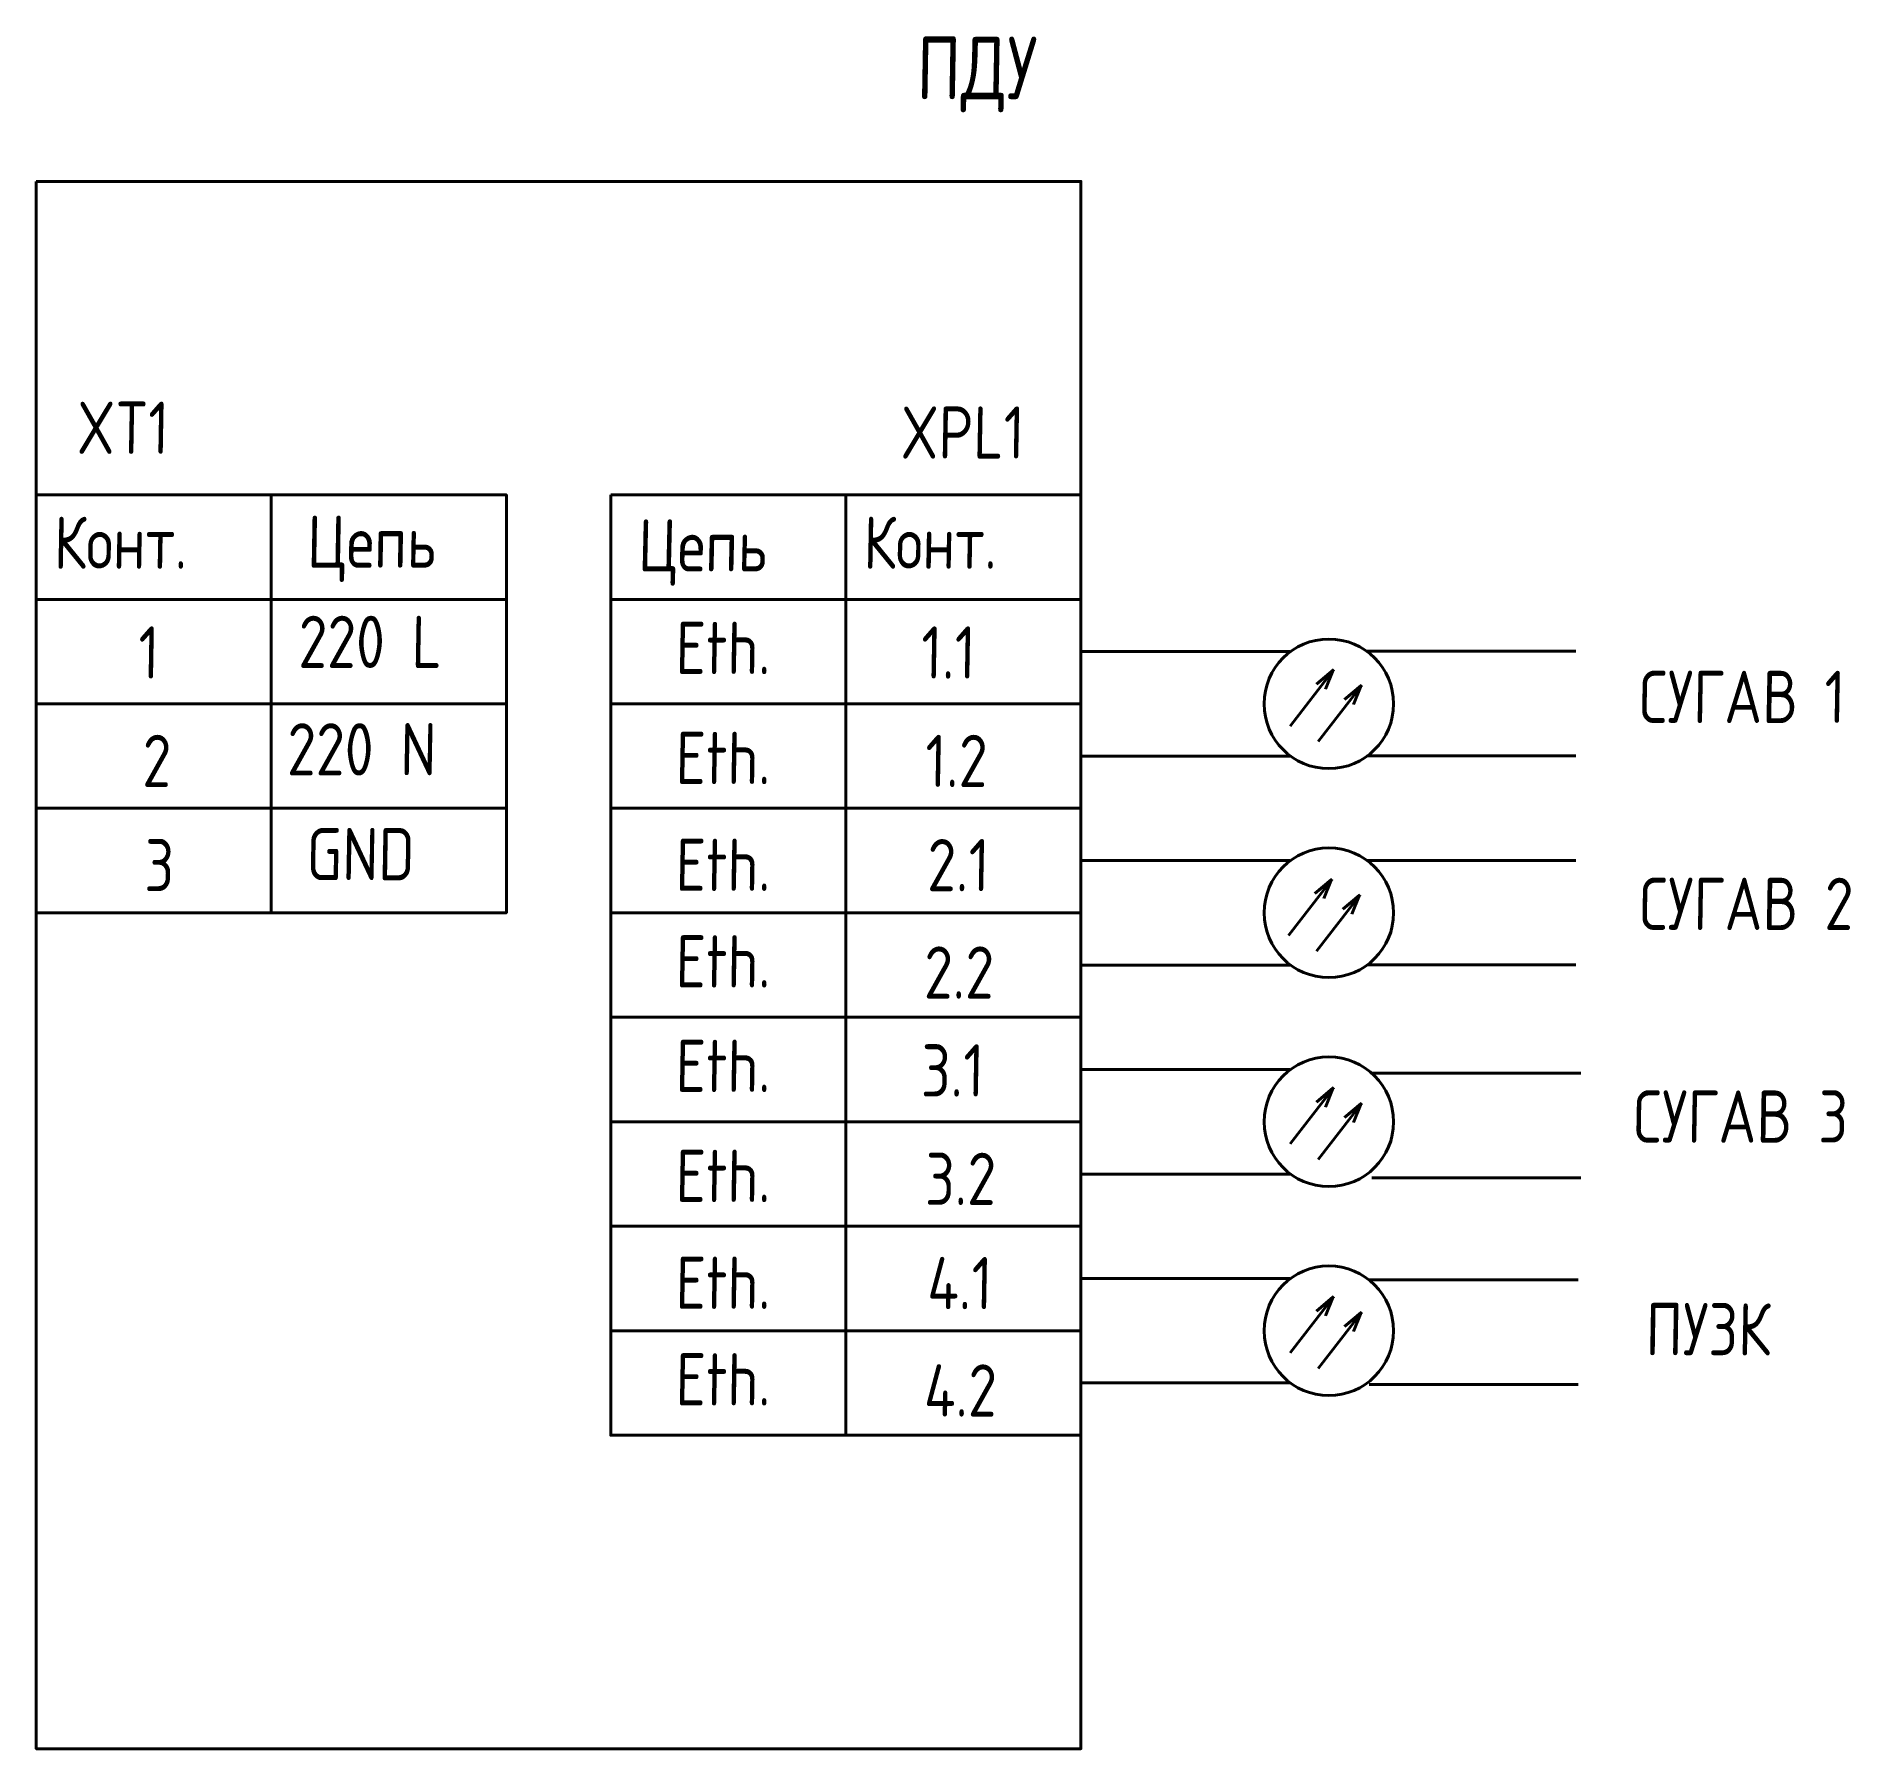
# Model space of a CAD drawing. Header units: inches. Extents: x 12 to 962, y -650 to 597.
# Drawn here: x 550 to 636.8, y 515 to 596.9 of the extents above; entities that cross this region are included whole.
import ezdxf

# ---------------------------------------------------------------- set-up
doc = ezdxf.new("R2010")
doc.units = ezdxf.units.IN
doc.header["$MEASUREMENT"] = 0
doc.styles.get("Standard").update_dxf_attribs({"font": 'arial.ttf'})

msp = doc.modelspace()

# ---------------------------------------------------------------- texts
at = {"lineweight": 40, "attachment_point": 1}
for s, width, insert, char_height in [('{\\Fcs_gost2304|c204;\\Q1;ПДУ}', 10, (592.11, 596.923), 3), ('{\\Fcs_gost2304|c204;\\Q1;XT1}', 10, (551.928, 579.461), 2.5), ('{\\Fcs_gost2304|c204;\\Q1;XPL1}', 10, (591.352, 579.232), 2.5), ('{\\Fcs_gost2304|c204;\\Q1;Конт.}', 10, (550.826, 573.967), 2.5), ('{\\Fcs_gost2304|c204;\\Q1;Цепь}', 10, (562.95, 574.01), 2.5), ('{\\Fcs_gost2304|c204;\\Q1.3;Цепь}', 10, (578.79, 573.833), 2.5), ('{\\Fcs_gost2304|c204;\\Q1;Конт.}', 10, (589.576, 573.967), 2.5), ('{\\Fcs_gost2304|c204;\\Q1;220 L}', 10, (562.533, 569.215), 2.5), ('{\\Fcs_gost2304|c204;\\Q1;Eth.}', 10, (580.589, 568.923), 2.5), ('{\\Fcs_gost2304|c204;\\Q1;1}', 10, (554.865, 568.706), 2.5), ('{\\Fcs_gost2304|c204;\\Q1;1.1}', 10, (592.335, 568.706), 2.5), ('{\\Fcs_gost2304|c204;\\Q1;СУГАВ 1}', 12.61892, (626.707, 566.582), 2.5), ('{\\Fcs_gost2304|c204;\\Q1;220 N}', 10, (561.993, 564.072), 2.5), ('{\\Fcs_gost2304|c204;\\Q1;Eth.}', 10, (580.589, 563.658), 2.5), ('{\\Fcs_gost2304|c204;\\Q1;2}', 10, (555.064, 563.518), 2.5), ('{\\Fcs_gost2304|c204;\\Q1;1.2}', 10, (592.533, 563.518), 2.5), ('{\\Fcs_gost2304|c204;\\Q1;3}', 10, (555.163, 558.53), 2.5), ('{\\Fcs_gost2304|c204;\\Q1;GND}', 10, (562.917, 559.055), 2.5), ('{\\Fcs_gost2304|c204;\\Q1;Eth.}', 10, (580.589, 558.544), 2.5), ('{\\Fcs_gost2304|c204;\\Q1;2.1}', 10, (592.633, 558.53), 2.5), ('{\\Fcs_gost2304|c204;\\Q1;СУГАВ 2}', 13.16593, (626.721, 556.678), 2.5), ('{\\Fcs_gost2304|c204;\\Q1;Eth.}', 10, (580.589, 553.923), 2.5), ('{\\Fcs_gost2304|c204;\\Q1;2.2}', 10, (592.476, 553.391), 2.5), ('{\\Fcs_gost2304|c204;\\Q1;Eth.}', 10, (580.589, 548.923), 2.5), ('{\\Fcs_gost2304|c204;\\Q1;3.1}', 10, (592.335, 548.706), 2.5), ('{\\Fcs_gost2304|c204;\\Q1;СУГАВ 3}', 13.5306, (626.43, 546.5), 2.5), ('{\\Fcs_gost2304|c204;\\Q1;Eth.}', 10, (580.589, 543.658), 2.5), ('{\\Fcs_gost2304|c204;\\Q1;3.2}', 10, (592.533, 543.518), 2.5), ('{\\Fcs_gost2304|c204;\\Q1;Eth.}', 10, (580.589, 538.544), 2.5), ('{\\Fcs_gost2304|c204;\\Q1;4.1}', 10, (592.633, 538.53), 2.5), ('{\\Fcs_gost2304|c204;\\Q1;ПУЗК}', 12.61892, (627.012, 536.322), 2.5), ('{\\Fcs_gost2304|c204;\\Q1;Eth.}', 10, (580.589, 533.923), 2.5), ('{\\Fcs_gost2304|c204;\\Q1;4.2}', 10, (592.476, 533.391), 2.5)]:
    msp.add_mtext_dynamic_manual_height_columns(s, width=width, gutter_width=0.5, heights=[0], dxfattribs=dict(at, insert=insert, char_height=char_height))

# ---------------------------------------------------------------- linework, layer by layer
at = {"lineweight": 40}
for p, q in [((561.25, 575), (561.25, 555)), ((588.75, 575), (588.75, 550)), ((550, 570), (561.25, 570)), ((600, 567.5), (610, 567.5)), ((613.684, 567.513), (623.684, 567.513)), ((610.022, 563.938), (612.102, 566.639)), ((612.102, 566.639), (611.274, 565.945)), ((611.274, 565.945), (612.076, 566.617)), ((612.076, 566.617), (611.709, 565.707)), ((611.36, 563.192), (613.44, 565.893)), ((613.44, 565.893), (612.612, 565.199)), ((612.612, 565.199), (613.414, 565.871)), ((613.414, 565.871), (613.046, 564.961)), ((600, 562.5), (610, 562.5)), ((613.684, 562.513), (623.684, 562.513)), ((600, 557.5), (610, 557.5)), ((613.696, 557.505), (623.696, 557.505)), ((609.944, 553.912), (612.023, 556.613)), ((612.023, 556.613), (611.195, 555.919)), ((611.195, 555.919), (611.997, 556.591)), ((611.281, 553.166), (613.361, 555.867)), ((611.997, 556.591), (611.63, 555.68)), ((613.361, 555.867), (612.533, 555.173)), ((612.533, 555.173), (613.335, 555.845)), ((613.335, 555.845), (612.968, 554.935)), ((588.75, 555), (588.75, 530)), ((600, 552.5), (610, 552.5)), ((613.696, 552.505), (623.696, 552.505)), ((600, 547.5), (610, 547.5)), ((613.926, 547.319), (623.926, 547.319)), ((610.022, 543.938), (612.102, 546.639)), ((612.102, 546.639), (611.274, 545.945)), ((611.274, 545.945), (612.076, 546.617)), ((612.076, 546.617), (611.709, 545.707)), ((611.36, 543.192), (613.44, 545.893)), ((613.44, 545.893), (612.612, 545.199)), ((612.612, 545.199), (613.414, 545.871)), ((613.414, 545.871), (613.046, 544.961)), ((600, 542.5), (610, 542.5)), ((613.926, 542.319), (623.926, 542.319)), ((600, 537.5), (610, 537.5)), ((613.796, 537.429), (623.796, 537.429)), ((610.022, 533.938), (612.102, 536.639)), ((612.102, 536.639), (611.274, 535.945)), ((611.274, 535.945), (612.076, 536.617)), ((611.36, 533.192), (613.44, 535.893)), ((612.076, 536.617), (611.709, 535.707)), ((613.44, 535.893), (612.612, 535.199)), ((612.612, 535.199), (613.414, 535.871)), ((613.414, 535.871), (613.046, 534.961)), ((600, 532.5), (610, 532.5)), ((613.796, 532.429), (623.796, 532.429))]:
    msp.add_line(p, q, dxfattribs=at)
for points in [[(550, 590), (600, 590), (600, 515), (550, 515)], [(550, 575), (572.5, 575), (572.5, 570), (550, 570)], [(577.5, 575), (600, 575), (600, 570), (577.5, 570)], [(550, 570), (572.5, 570), (572.5, 565), (550, 565)], [(577.5, 570), (600, 570), (600, 565), (577.5, 565)], [(550, 565), (572.5, 565), (572.5, 560), (550, 560)], [(577.5, 565), (600, 565), (600, 560), (577.5, 560)], [(550, 560), (572.5, 560), (572.5, 555), (550, 555)], [(577.5, 560), (600, 560), (600, 555), (577.5, 555)], [(577.5, 555), (600, 555), (600, 550), (577.5, 550)], [(577.5, 550), (600, 550), (600, 545), (577.5, 545)], [(577.5, 545), (600, 545), (600, 540), (577.5, 540)], [(577.5, 540), (600, 540), (600, 535), (577.5, 535)], [(577.5, 535), (600, 535), (600, 530), (577.5, 530)]]:
    msp.add_lwpolyline(points, close=True, dxfattribs=at)
for centre in [(611.869, 565.001), (611.869, 555.001), (611.869, 545.001), (611.869, 535.001)]:
    msp.add_circle(centre, 3.1, dxfattribs=at)

msp.set_redraw_order([(e.dxf.handle, doc.entitydb.next_handle()) for e in msp.query("TEXT MTEXT ATTDEF DIMENSION ARC_DIMENSION")])  # texts and dimensions are drawn at this point

doc.saveas('drawing.dxf')
